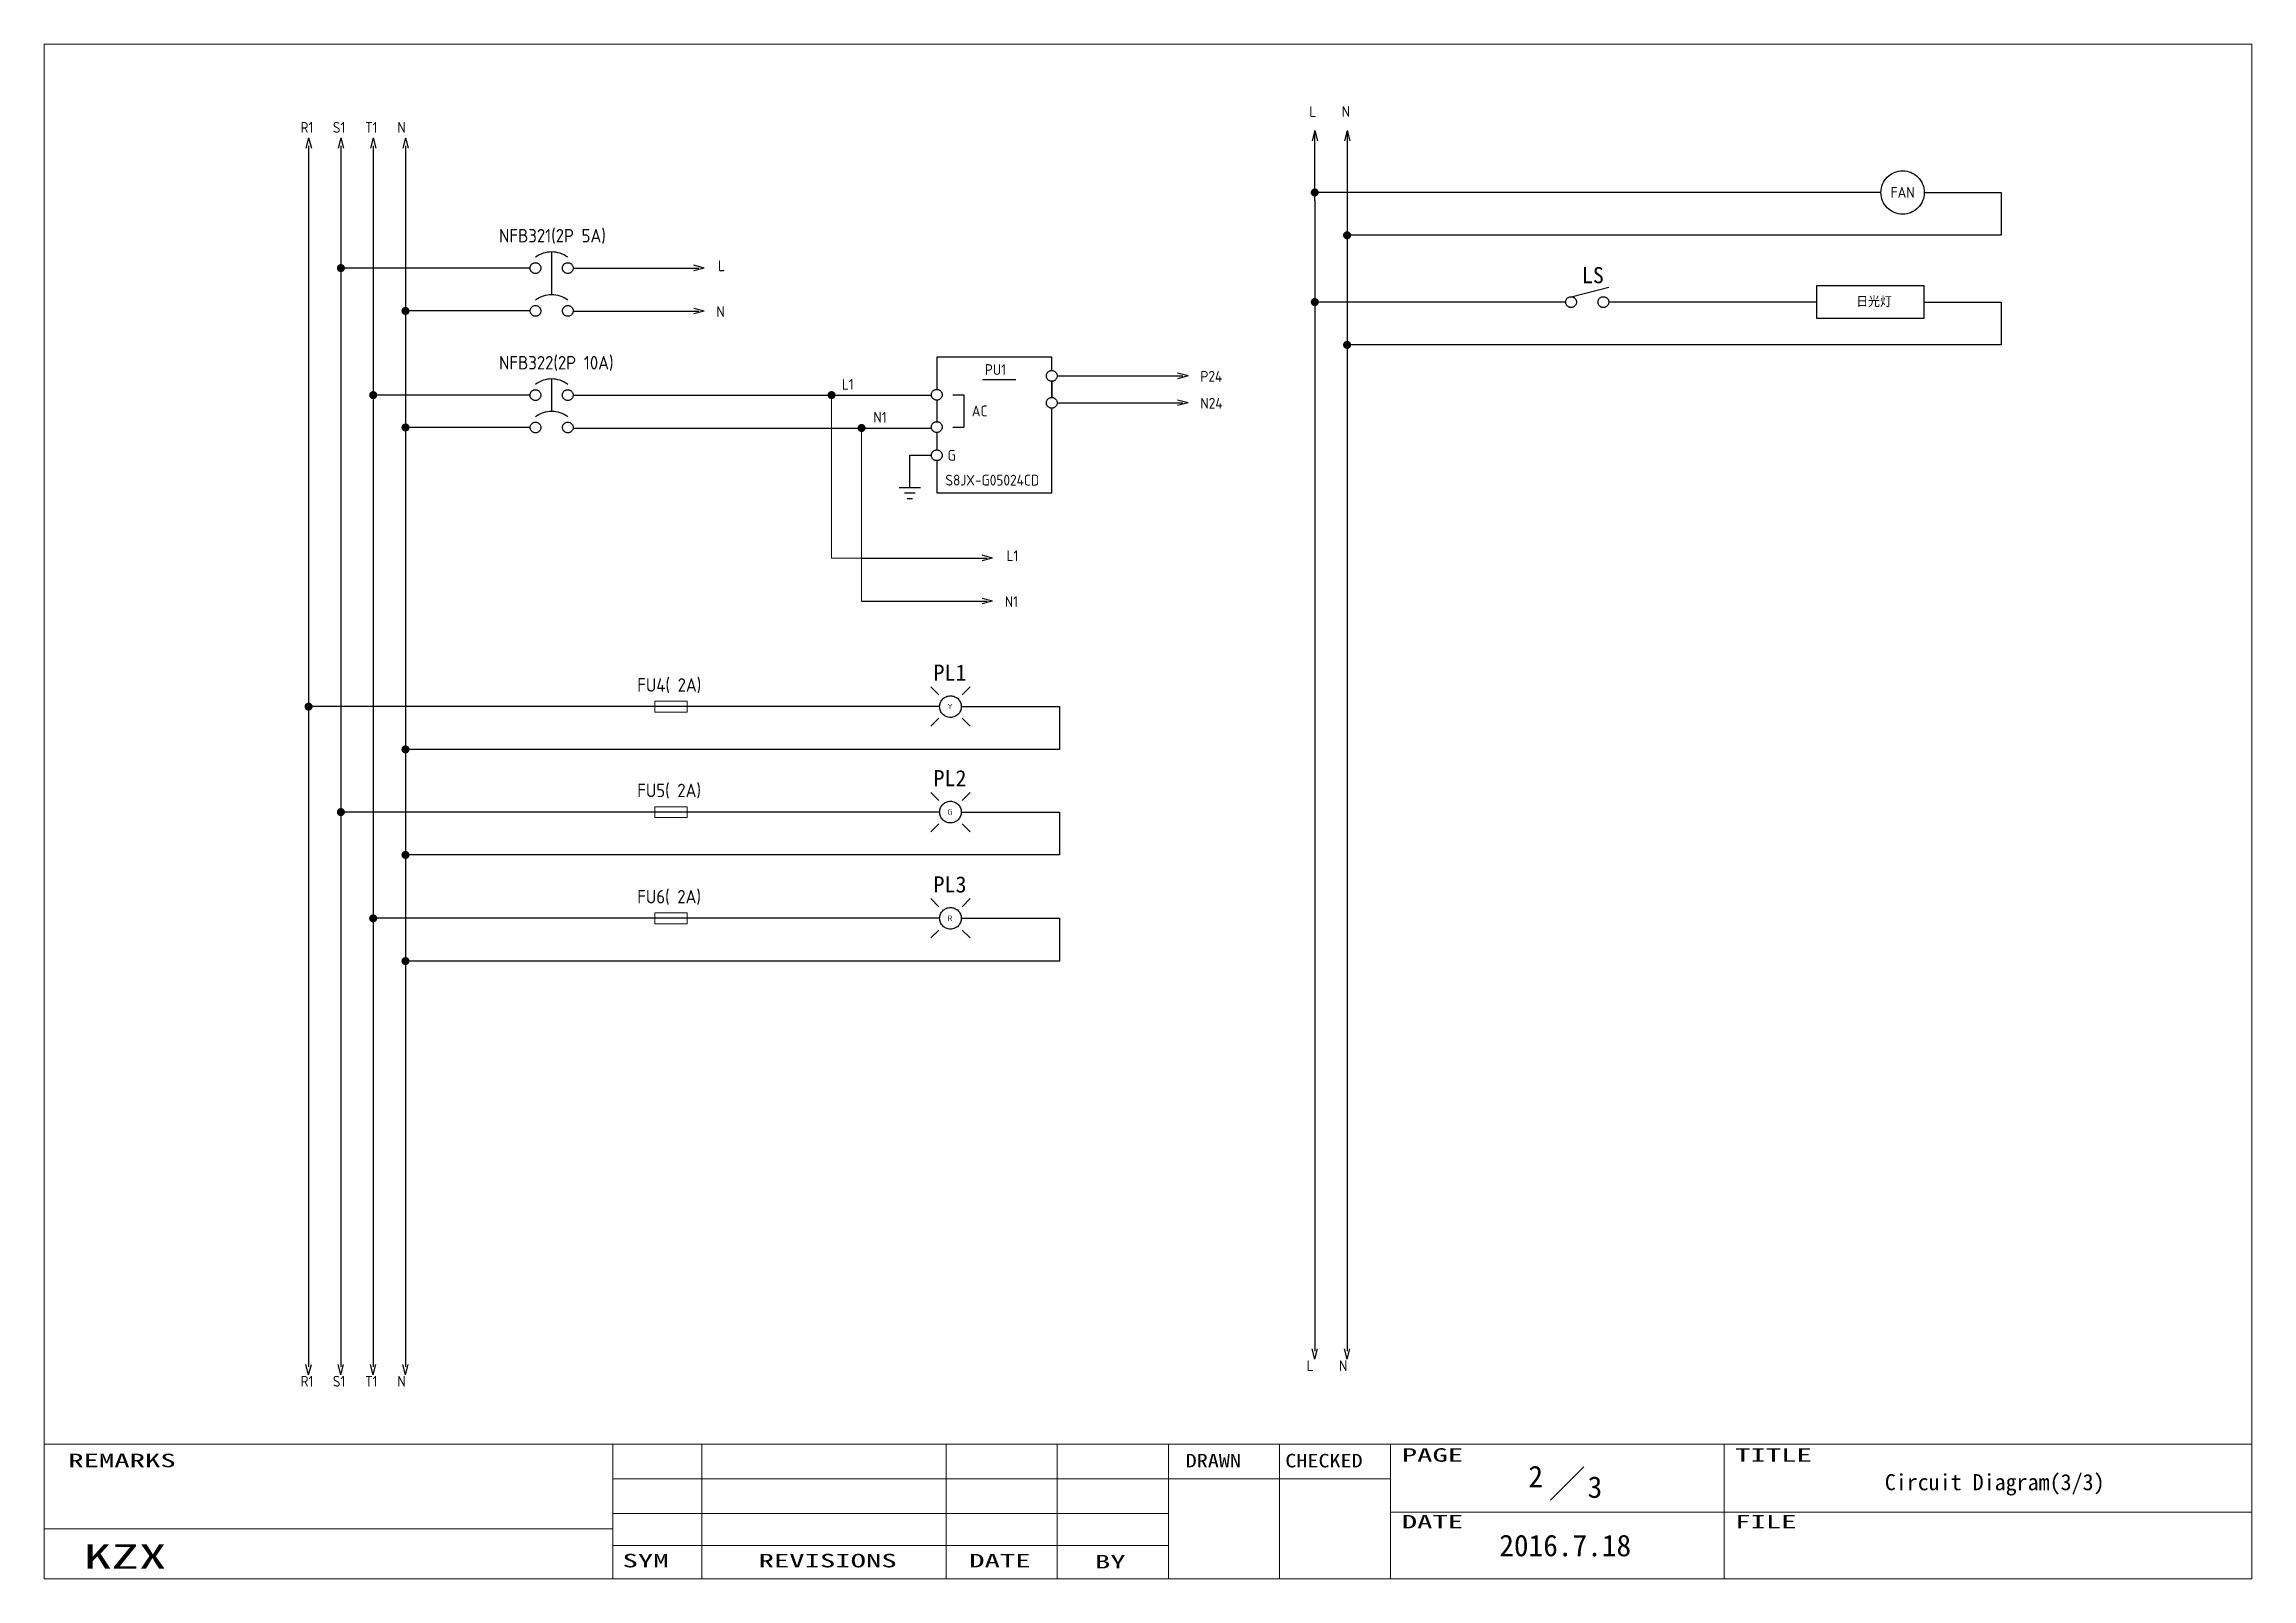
# Model space of a CAD drawing. Extents: x -319 to 2858, y -2689 to 285.
# Drawn here: x 1402 to 1812, y -1037.1 to -752.1 of the extents above; entities that cross this region are included whole.
import ezdxf
from ezdxf.enums import TextEntityAlignment as Align

# ---------------------------------------------------------------- set-up
doc = ezdxf.new("R2010")
doc.units = 0
doc.header["$LTSCALE"] = 0.3
doc.header["$MEASUREMENT"] = 0
doc.linetypes.add('実線', pattern=[20001, 20000, -1])
doc.layers.get('0').update_dxf_attribs({"linetype": '実線'})
for name, color, linetype, lineweight in [('01図枠', 5, 'CONTINUOUS', 9), ('02接続図', 7, 'CONTINUOUS', 5), ('10外形', 7, 'CONTINUOUS', 9)]:
    doc.layers.add(name, color=color, linetype=linetype, lineweight=lineweight)
for name, color, linetype in [('04部品記号', 3, 'CONTINUOUS'), ('BLOCK', 7, 'CONTINUOUS'), ('図形１', 7, '実線')]:
    doc.layers.add(name, color=color, linetype=linetype)
doc.styles.add('EXTFONT', font='isocp.shx', dxfattribs={"height": 2.5, "bigfont": 'extfont.shx'})
doc.styles.add('電気標準', font='ISOCP.shx', dxfattribs={"height": 2.5, "bigfont": 'extfont.shx'})
doc.styles.add('ＭＳＰゴシック', font='')
doc.styles.get('ＭＳＰゴシック').set_extended_font_data('SimSun')

msp = doc.modelspace()

# ---------------------------------------------------------------- texts
at = {"layer": '01図枠', "linetype": 'Continuous', "lineweight": 5, "style": 'ＭＳＰゴシック'}
for s, height, width, p in [('REMARKS', 2.513, 1.666667, (1406.45, -1013.86)), ('DRAWN', 2.513, 1.2, (1613.97, -1013.89)), ('CHECKED', 2.513, 1.2, (1632.47, -1013.89)), ('PAGE', 2.513, 1.666667, (1654.1, -1012.85)), ('TITLE', 2.513, 1.666667, (1716.01, -1012.85)), ('DATE', 2.513, 1.666667, (1654.1, -1025.24)), ('FILE', 2.513, 1.666667, (1716.01, -1025.24)), ('KZX', 4.523, 1.666667, (1409.3, -1030.7)), ('SYM', 2.513, 1.666667, (1509.38, -1032.46))]:
    msp.add_text(s, height=height, dxfattribs=dict(at, width=width)).set_placement(p, align=Align.TOP_LEFT)
at = {"layer": '01図枠', "linetype": 'Continuous', "lineweight": 5, "style": 'ＭＳＰゴシック', "width": 1.666667}
for s, p in [('REVISIONS', (1547.47, -1032.46)), ('DATE', (1579.47, -1032.46)), ('BY', (1599.97, -1032.66))]:
    msp.add_text(s, height=2.513, dxfattribs=at).set_placement(p, align=Align.TOP_CENTER)
at = {"layer": '02接続図', "style": 'ＭＳＰゴシック'}
for s, p in [('2', (1678.97, -1018.1)), ('3', (1689.97, -1020.1)), ('2016.7.18', (1684.45, -1030.94))]:
    msp.add_text(s, height=4, dxfattribs=at).set_placement(p, align=Align.MIDDLE)
msp.add_text('Circuit Diagram(3/3)', height=3, dxfattribs=at).set_placement((1743.8, -1019.15), align=Align.MIDDLE_LEFT)
at = {"layer": '04部品記号', "linetype": 'Continuous', "style": 'ＭＳＰゴシック'}
for s, p in [('LS', (1689.59, -795)), ('PL1', (1570.2, -868.82)), ('PL2', (1570.2, -888.41)), ('PL3', (1570.2, -908.14))]:
    msp.add_text(s, height=3, dxfattribs=at).set_placement(p, align=Align.MIDDLE_CENTER)
at = {"layer": '図形１', "color": 7, "linetype": '実線', "style": '電気標準'}
for s, height, p in [('R1', 2, (1449.57, -768.57)), ('S1', 2, (1455.57, -768.57)), ('T1', 2, (1461.57, -768.57)), ('N', 2, (1467.57, -768.57)), ('L', 2, (1636.95, -765.62)), ('N', 2, (1642.95, -765.62)), ('FAN', 2, (1744.89, -780.62)), ('L', 2, (1527.13, -794.26)), ('日光灯', 2, (1738.51, -800.92)), ('N', 2, (1526.82, -802.77)), ('P24', 2, (1616.7, -814.79)), ('N24', 2, (1616.7, -819.79)), ('L1', 2, (1580.69, -848.11)), ('N1', 2, (1580.38, -856.62)), ('Y', 1, (1569.72, -875.61)), ('G', 1, (1569.72, -895.2)), ('R', 1, (1569.72, -914.93)), ('R1', 2, (1449.57, -1001.41)), ('S1', 2, (1455.57, -1001.41)), ('T1', 2, (1461.57, -1001.41)), ('N', 2, (1467.57, -1001.41)), ('L', 2, (1636.45, -998.53)), ('N', 2, (1642.45, -998.53))]:
    msp.add_text(s, height=height, dxfattribs=at).set_placement(p)
at = {"layer": '図形１', "color": 4, "style": '電気標準'}
for s, p in [('NFB321(2P 5A)', (1486.44, -788.92)), ('NFB322(2P 10A)', (1486.44, -812.51)), ('FU4( 2A)', (1512.11, -872.35)), ('FU5( 2A)', (1512.11, -891.94)), ('FU6( 2A)', (1512.11, -911.67))]:
    msp.add_text(s, height=2.5, dxfattribs=at).set_placement(p)
at = {"layer": '図形１'}
for s, style, p in [('PU1', '電気標準', (1576.67, -813.53)), ('AC', 'EXTFONT', (1574.24, -821.21)), ('G', 'EXTFONT', (1569.74, -829.45)), (' S8JX-G05024CD', '電気標準', (1568.2, -834.07))]:
    msp.add_text(s, height=2, dxfattribs=dict(at, style=style)).set_placement(p)
at = {"layer": '図形１', "color": 7, "linetype": '実線', "style": '電気標準'}
for s, p in [('L1', (1551.2, -816.28)), ('N1', (1557.2, -822.39))]:
    msp.add_text(s, height=2, dxfattribs=at).set_placement(p, align=Align.CENTER)

# ---------------------------------------------------------------- blocks, each defined once
blk = doc.blocks.new('矢印（右向）')
at = {"layer": 'BLOCK'}
for q in [(-1.93, 0.52), (-1.93, -0.52)]:
    blk.add_line((0, 0), q, dxfattribs=at)

# ---------------------------------------------------------------- linework, layer by layer
for p, q in [((1637.95, -781.12), (1637.95, -768.12)), ((1743.08, -779.65), (1637.95, -779.65)), ((1751.13, -779.65), (1765.41, -779.65)), ((1765.41, -779.65), (1765.41, -787.6)), ((1496.21, -790.69), (1496.22, -798.64)), ((1765.41, -787.6), (1643.95, -787.6)), ((1492.21, -793.69), (1457.07, -793.69)), ((1500.21, -793.69), (1523.56, -793.69)), ((1685.54, -799), (1692.55, -797.26)), ((1751.13, -797), (1731.13, -797)), ((1731.13, -797), (1731.13, -803)), ((1751.13, -800), (1751.13, -797)), ((1492.22, -801.64), (1469.07, -801.64)), ((1500.21, -801.69), (1523.56, -801.69)), ((1684.54, -800), (1637.95, -800)), ((1731.13, -800), (1692.54, -800)), ((1731.13, -803), (1751.13, -803)), ((1751.13, -800), (1765.41, -800)), ((1751.13, -803), (1751.13, -800)), ((1765.41, -800), (1765.41, -807.95)), ((1765.41, -807.95), (1643.95, -807.95)), ((1496.21, -814.28), (1496.22, -820.29)), ((1590.09, -813.71), (1613.44, -813.71)), ((1492.21, -817.28), (1463.07, -817.28)), ((1590.09, -818.71), (1613.44, -818.71)), ((1492.22, -823.29), (1469.08, -823.29)), ((1553.77, -847.54), (1577.12, -847.54)), ((1553.77, -855.54), (1577.12, -855.54)), ((1568.12, -872.96), (1566.64, -871.48)), ((1572.45, -872.96), (1573.93, -871.48)), ((1568.27, -875.13), (1451.45, -875.13)), ((1568.12, -877.29), (1566.64, -878.77)), ((1572.3, -875.13), (1590.54, -875.13)), ((1572.45, -877.29), (1573.93, -878.77)), ((1590.54, -875.13), (1590.54, -883.07)), ((1590.54, -883.07), (1469.07, -883.07)), ((1568.12, -892.54), (1566.64, -891.06)), ((1572.45, -892.54), (1573.93, -891.06)), ((1568.27, -894.71), (1457.45, -894.71)), ((1568.12, -896.88), (1566.64, -898.36)), ((1572.3, -894.71), (1590.54, -894.71)), ((1572.45, -896.88), (1573.93, -898.36)), ((1590.54, -894.71), (1590.54, -902.66)), ((1590.54, -902.66), (1469.07, -902.66)), ((1568.12, -912.28), (1566.64, -910.79)), ((1572.45, -912.28), (1573.93, -910.79)), ((1568.27, -914.44), (1463.07, -914.44)), ((1568.12, -916.61), (1566.64, -918.09)), ((1572.3, -914.44), (1590.54, -914.44)), ((1572.45, -916.61), (1573.93, -918.09)), ((1590.54, -914.44), (1590.54, -922.39)), ((1590.54, -922.39), (1469.07, -922.39))]:
    msp.add_line(p, q)
for centre, radius in [((1747.11, -779.65), 4.03), ((1570.28, -875.13), 2.01), ((1570.28, -894.71), 2.01), ((1570.28, -914.44), 2.01)]:
    msp.add_circle(centre, radius)
at = {"layer": '01図枠', "linetype": 'Continuous', "lineweight": 5}
for p, q in [((1401.97, -1037.1), (1401.97, -752.1)), ((1401.97, -752.1), (1811.97, -752.1)), ((1811.97, -752.1), (1811.97, -1037.1)), ((1401.97, -1012.1), (1811.97, -1012.1)), ((1507.57, -1012.1), (1507.57, -1037.1)), ((1524.08, -1012.1), (1524.08, -1037.1)), ((1569.49, -1012.1), (1569.49, -1037.1)), ((1590.12, -1012.1), (1590.12, -1037.1)), ((1610.76, -1012.1), (1610.76, -1037.1)), ((1631.4, -1037.1), (1631.4, -1012.1)), ((1652.03, -1012.1), (1652.03, -1037.1)), ((1713.94, -1037.1), (1713.94, -1012.1)), ((1687.89, -1016.29), (1681.7, -1022.49)), ((1507.57, -1018.53), (1610.76, -1018.53)), ((1610.76, -1018.53), (1652.03, -1018.53)), ((1507.57, -1024.96), (1610.76, -1024.96)), ((1652.03, -1024.72), (1811.97, -1024.72)), ((1507.57, -1027.82), (1401.97, -1027.82)), ((1507.57, -1030.91), (1610.76, -1030.91)), ((1811.97, -1037.1), (1401.97, -1037.1))]:
    msp.add_line(p, q, dxfattribs=at)
at = {"layer": '10外形'}
for p, q in [((1548.2, -847.54), (1548.2, -817.66)), ((1553.77, -855.54), (1553.77, -823.39)), ((1553.77, -847.54), (1548.2, -847.54)), ((1515.36, -875.13), (1515.36, -874.13)), ((1515.36, -874.13), (1521.36, -874.13)), ((1515.36, -876.13), (1515.36, -875.13)), ((1521.36, -876.13), (1515.36, -876.13)), ((1521.36, -874.13), (1521.36, -876.13)), ((1515.36, -894.71), (1515.36, -893.71)), ((1515.36, -893.71), (1521.36, -893.71)), ((1521.36, -893.71), (1521.36, -895.71)), ((1515.36, -895.71), (1515.36, -894.71)), ((1521.36, -895.71), (1515.36, -895.71)), ((1515.36, -914.44), (1515.36, -913.44)), ((1515.36, -913.44), (1521.36, -913.44)), ((1521.36, -913.44), (1521.36, -915.44)), ((1515.36, -915.44), (1515.36, -914.44)), ((1521.36, -915.44), (1515.36, -915.44))]:
    msp.add_line(p, q, dxfattribs=at)
at = {"layer": '図形１', "color": 7}
for p, q in [((1643.95, -768.12), (1643.95, -847.94)), ((1451.07, -771), (1451.07, -852.82)), ((1457.07, -771), (1457.07, -852.82)), ((1463.07, -771), (1463.07, -852.82)), ((1469.07, -771), (1469.07, -997.71)), ((1637.95, -781.12), (1637.95, -847.94)), ((1637.95, -847.94), (1637.95, -994.83)), ((1643.95, -847.94), (1643.95, -994.83)), ((1451.07, -852.82), (1451.07, -997.71)), ((1457.07, -852.82), (1457.07, -997.71)), ((1463.07, -852.82), (1463.07, -997.71))]:
    msp.add_line(p, q, dxfattribs=at)
at = {"layer": '図形１'}
for p, q in [((1576.24, -814.37), (1582.4, -814.37)), ((1500.21, -817.28), (1566.79, -817.28)), ((1570.74, -817.21), (1572.74, -817.21)), ((1572.74, -817.21), (1572.74, -823.21)), ((1500.21, -823.39), (1566.74, -823.39)), ((1570.74, -823.21), (1572.74, -823.21)), ((1562.74, -828.45), (1566.74, -828.45)), ((1562.74, -834.45), (1562.74, -828.45)), ((1560.74, -834.45), (1564.74, -834.45)), ((1561.74, -835.45), (1563.74, -835.45)), ((1562.24, -836.45), (1563.24, -836.45))]:
    msp.add_line(p, q, dxfattribs=at)
at = {"layer": '図形１', "const_width": 0.75}
for points in [[(1637.57, -779.65, 1), (1638.32, -779.65, 1)], [(1643.57, -787.6, 1), (1644.32, -787.6, 1)], [(1456.7, -793.69, 1), (1457.45, -793.69, 1)], [(1637.57, -800, 1), (1638.32, -800, 1)], [(1468.7, -801.64, 1), (1469.45, -801.64, 1)], [(1643.57, -807.95, 1), (1644.32, -807.95, 1)], [(1462.7, -817.28, 1), (1463.45, -817.28, 1)], [(1547.82, -817.28, 1), (1548.57, -817.28, 1)], [(1468.7, -823.29, 1), (1469.45, -823.29, 1)], [(1553.4, -823.39, 1), (1554.15, -823.39, 1)], [(1450.7, -875.13, 1), (1451.45, -875.13, 1)], [(1468.7, -883.07, 1), (1469.45, -883.07, 1)], [(1456.7, -894.71, 1), (1457.45, -894.71, 1)], [(1468.7, -902.66, 1), (1469.45, -902.66, 1)], [(1462.7, -914.44, 1), (1463.45, -914.44, 1)], [(1468.7, -922.39, 1), (1469.45, -922.39, 1)]]:
    msp.add_lwpolyline(points, format="xyb", close=True, dxfattribs=at)
at = {"layer": '図形１'}
for points in [[(1589.09, -812.71), (1589.09, -810.21), (1567.74, -810.21)], [(1567.74, -810.21), (1567.74, -816.21)], [(1589.09, -814.71), (1589.09, -817.71)], [(1589.09, -817.71), (1589.09, -814.71)], [(1567.74, -818.21), (1567.74, -822.21)], [(1567.74, -829.45), (1567.74, -835.45), (1589.09, -835.45), (1589.09, -819.71)], [(1567.74, -824.21), (1567.74, -827.45)]]:
    msp.add_lwpolyline(points, dxfattribs=at)
for centre in [(1493.21, -793.69), (1499.21, -793.69), (1685.54, -800), (1691.54, -800), (1493.22, -801.64), (1499.22, -801.64), (1589.09, -813.71), (1493.21, -817.28), (1499.21, -817.28), (1567.74, -817.21), (1589.09, -818.71), (1493.22, -823.29), (1499.22, -823.29), (1567.74, -823.21), (1567.74, -828.45)]:
    msp.add_circle(centre, 1, dxfattribs=at)
for centre in [(1496.21, -795.69), (1496.22, -803.64), (1496.21, -819.28), (1496.22, -825.29)]:
    msp.add_arc(centre, 5, 53.1301, 126.8699, dxfattribs=at)

# ---------------------------------------------------------------- block references
at = {"layer": '図形１', "color": 7, "xscale": -1, "rotation": 270}
for p in [(1451.07, -769.5), (1457.07, -769.5), (1463.07, -769.5), (1469.07, -769.5), (1637.95, -768.12), (1643.95, -768.12)]:
    msp.add_blockref('矢印（右向）', p, dxfattribs=at)
at = {"layer": '図形１', "color": 7}
for p in [(1524.53, -793.69), (1524.53, -801.69), (1614.4, -813.71), (1614.4, -818.71), (1578.09, -847.54), (1578.09, -855.54)]:
    msp.add_blockref('矢印（右向）', p, dxfattribs=at)
at = {"layer": '図形１', "color": 7, "rotation": 270}
for p in [(1637.95, -996.33), (1643.95, -996.33), (1451.07, -999.21), (1457.07, -999.21), (1463.07, -999.21), (1469.07, -999.21)]:
    msp.add_blockref('矢印（右向）', p, dxfattribs=at)

msp.set_redraw_order([(e.dxf.handle, doc.entitydb.next_handle()) for e in msp.query("TEXT MTEXT ATTDEF DIMENSION ARC_DIMENSION")])  # texts and dimensions are drawn at this point

doc.saveas('drawing.dxf')
